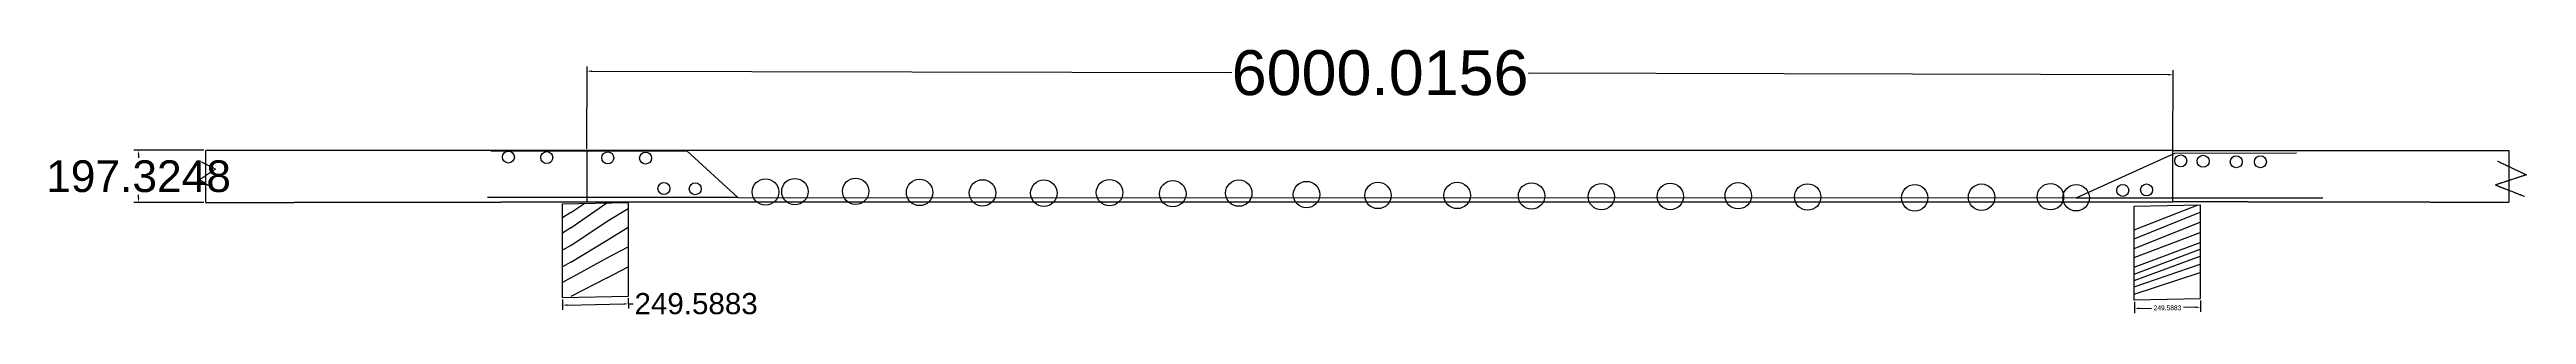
# Model space of a CAD drawing. Header units: metres. Extents: x -2370498 to 1228044, y -644254 to 236701.
# Drawn here: x 669723 to 679093, y -32756 to -31753 of the extents above; entities that cross this region are included whole.
import ezdxf

# ---------------------------------------------------------------- set-up
doc = ezdxf.new("R2010")
doc.units = ezdxf.units.M
doc.header["$MEASUREMENT"] = 0
doc.linetypes.add('AI9-LType1', pattern=[0.879429, 0.586286, -0.293143])
doc.layers.add('Beam', color=6, linetype='Continuous')
doc.styles.get("Standard").update_dxf_attribs({"font": 'arial.ttf'})
doc.dimstyles.new('Annotative', dxfattribs={"dimscale": 0, "dimtxt": 0.18, "dimasz": 0.18, "dimexe": 0.18, "dimexo": 0.0625, "dimgap": 0.09, "dimtad": 0, "dimtih": 1, "dimtoh": 1, "dimdec": 4, "dimzin": 0, "dimdsep": 46, "dimtxsty": 'Standard', "dimcen": 0.09, "dimadec": 0, "dimazin": 0, "dimtfac": 1, "dimtdec": 4, "dimtofl": 0, "dimtmove": 0, "dimatfit": 3, "dimfxl": 1, "dimtolj": 1, "dimtzin": 0, "dimarcsym": 0})

# ---------------------------------------------------------------- blocks, each defined once
blk = doc.blocks.new('*D431')
at = {"layer": 'Beam', "color": 0, "lineweight": -2, "transparency": 16777216}
for p, q in [((671755.8, -32128.3), (671756.5, -31816.8)), ((671774.5, -31834.8), (674196.1, -31840.3)), ((677738.5, -31848.4), (675316.9, -31842.9)), ((677755.8, -32142), (677756.5, -31830.5))]:
    blk.add_line(p, q, dxfattribs=at)
at = {"layer": 'Beam', "color": 0, "transparency": 16777216}
for points in [[(671774.5, -31831.8), (671774.5, -31837.8), (671756.5, -31834.8)], [(677738.5, -31845.4), (677738.5, -31851.4), (677756.5, -31848.5)]]:
    blk.add_solid(points, dxfattribs=at)
at = {"layer": 'Defpoints', "color": 0, "transparency": 16777216}
for p in [(677756.5, -31848.5), (671755.8, -32134.5), (677755.8, -32148.2)]:
    blk.add_point(p, dxfattribs=at)
at = {"layer": 'Beam', "color": 0, "transparency": 16777216, "insert": (674756.5, -31841.6), "char_height": 18, "attachment_point": 5}
blk.add_mtext('\\A1;{\\H9.44444x;6000.0156}', dxfattribs=at)
blk = doc.blocks.new('*D438')
at = {"layer": 'Beam', "color": 0, "lineweight": -2, "transparency": 16777216}
for p, q in [((670306.9, -32134.5), (670041.8, -32134.5)), ((670059.8, -32152.5), (670059.8, -32162.9)), ((670059.8, -32313.9), (670059.8, -32303.5)), ((670306.9, -32331.9), (670041.8, -32331.9))]:
    blk.add_line(p, q, dxfattribs=at)
at = {"layer": 'Beam', "color": 0, "transparency": 16777216}
for points in [[(670056.8, -32152.5), (670062.8, -32152.5), (670059.8, -32134.5)], [(670056.8, -32313.9), (670062.8, -32313.9), (670059.8, -32331.9)]]:
    blk.add_solid(points, dxfattribs=at)
at = {"layer": 'Defpoints', "color": 0, "transparency": 16777216}
for p in [(670313.1, -32134.5), (670059.8, -32331.9), (670313.1, -32331.9)]:
    blk.add_point(p, dxfattribs=at)
at = {"layer": 'Beam', "color": 0, "transparency": 16777216, "insert": (670059.8, -32233.2), "char_height": 18, "attachment_point": 5}
blk.add_mtext('\\A1;{\\H6.66667x;197.3248}', dxfattribs=at)
blk = doc.blocks.new('*D444')
at = {"layer": 'Beam', "color": 0, "lineweight": -2, "transparency": 16777216}
for p, q in [((671663.1, -32698.5), (671663.9, -32738.5)), ((671912.6, -32693.6), (671913.4, -32733.7)), ((671681.5, -32720.2), (671895.1, -32716)), ((671913.1, -32715.7), (671931.1, -32715.3))]:
    blk.add_line(p, q, dxfattribs=at)
at = {"layer": 'Beam', "color": 0, "transparency": 16777216}
for points in [[(671681.5, -32717.2), (671681.6, -32723.2), (671663.5, -32720.5)], [(671895, -32713), (671895.1, -32719), (671913.1, -32715.7)]]:
    blk.add_solid(points, dxfattribs=at)
at = {"layer": 'Defpoints', "color": 0, "transparency": 16777216}
for p in [(671663, -32692.3), (671912.5, -32687.4), (671913.1, -32715.7)]:
    blk.add_point(p, dxfattribs=at)
at = {"layer": 'Beam', "color": 0, "transparency": 16777216, "insert": (672169, -32715.3), "char_height": 18, "attachment_point": 5}
blk.add_mtext('\\A1;{\\H4.44444x;249.5883}', dxfattribs=at)
blk = doc.blocks.new('*D445')
at = {"layer": 'Beam', "color": 0, "lineweight": -2, "transparency": 16777216}
for p, q in [((677609.8, -32708), (677610.7, -32751.2)), ((677628.3, -32732.9), (677674.6, -32732)), ((677841.9, -32728.7), (677795.6, -32729.6)), ((677859.4, -32703.1), (677860.2, -32746.4))]:
    blk.add_line(p, q, dxfattribs=at)
at = {"layer": 'Beam', "color": 0, "transparency": 16777216}
for points in [[(677628.3, -32729.9), (677628.4, -32735.9), (677610.3, -32733.2)], [(677841.8, -32725.7), (677841.9, -32731.7), (677859.9, -32728.4)]]:
    blk.add_solid(points, dxfattribs=at)
at = {"layer": 'Defpoints', "color": 0, "transparency": 16777216}
for p in [(677859.2, -32696.9), (677609.7, -32701.8), (677859.9, -32728.4)]:
    blk.add_point(p, dxfattribs=at)
at = {"layer": 'Beam', "color": 0, "transparency": 16777216, "insert": (677735.1, -32730.8), "char_height": 18, "attachment_point": 5}
blk.add_mtext('\\A1;249.5883', dxfattribs=at)

msp = doc.modelspace()

# ---------------------------------------------------------------- linework, layer by layer
at = {"layer": 'Beam', "color": 7, "linetype": 'AI9-LType1'}
for p, q in [((671755.8031, -32134.54875), (670313.10999, -32134.54875)), ((670313.10999, -32134.54875), (670313.10999, -32331.87353)), ((677755.8031, -32134.54875), (679026.67512, -32134.54875)), ((679026.67512, -32134.54875), (679026.67512, -32331.87353)), ((670351.41697, -32205.29259), (670291.42195, -32245.73882)), ((670297.30381, -32177.64652), (670351.41697, -32205.29259)), ((679093.1081, -32227.15657), (678976.09108, -32265.6636)), ((678982.97821, -32174.89754), (679093.1081, -32227.15657)), ((670291.42195, -32245.73882), (670351.5453, -32285.12666)), ((678976.09108, -32265.6636), (679085.30126, -32308.29765)), ((670313.10999, -32331.87353), (671755.8031, -32329.54875)), ((679026.67512, -32331.87353), (677755.8031, -32329.54875))]:
    msp.add_line(p, q, dxfattribs=at)
at = {"layer": 'Beam', "color": 7}
for p, q in [((671392.50698, -32136.95877), (672134.0069, -32136.95877)), ((672134.0069, -32136.95877), (672326.35456, -32312.98584)), ((677389.57043, -32313.93768), (677762.80147, -32145.07785)), ((677762.80147, -32145.07785), (678223.38354, -32144.43145)), ((672326.35456, -32312.98584), (671379.71466, -32312.80787)), ((672326.35456, -32312.98584), (677389.57043, -32313.93768)), ((677389.57043, -32313.93768), (678322.39136, -32313.87375)), ((671695.56202, -32369.79917), (671662.98719, -32389.63472)), ((671695.56202, -32428.31686), (671830.87818, -32333.24418)), ((671695.56202, -32369.79917), (671747.84562, -32334.86558)), ((671695.56202, -32494.50404), (671833.1121, -32403.09832)), ((671833.1121, -32403.09832), (671912.52796, -32354.4562)), ((677609.70188, -32434.96799), (677851.54251, -32341.29371)), ((677609.70188, -32469.93568), (677859.24266, -32368.43186)), ((677609.70188, -32506.11015), (677859.24266, -32406.81102)), ((671695.56202, -32428.31686), (671662.98719, -32448.48424)), ((671695.56202, -32494.50404), (671662.98719, -32512.19211)), ((671695.56202, -32558.21778), (671833.1121, -32474.36593)), ((671833.1121, -32474.36593), (671912.52796, -32425.95325)), ((671833.1121, -32541.41151), (671912.52796, -32500.23582)), ((677609.70188, -32540.37485), (677859.24266, -32445.86207)), ((677609.70188, -32576.85626), (677859.24266, -32483.11546)), ((677609.70188, -32603.36221), (677859.24266, -32508.88046)), ((671695.56202, -32558.21778), (671662.98719, -32575.63663)), ((671695.56202, -32617.00889), (671833.1121, -32541.41151)), ((671833.1121, -32616.76904), (671912.52796, -32575.9807)), ((677609.70188, -32626.83743), (677859.24266, -32534.77518)), ((677609.70188, -32651.50956), (677859.24266, -32565.32007)), ((677609.70188, -32679.406), (677859.24266, -32597.14564)), ((671695.56202, -32617.00889), (671662.98719, -32634.91199)), ((671833.1121, -32616.76904), (671695.56202, -32687.41537))]:
    msp.add_line(p, q, dxfattribs=at)
at = {"layer": 'Beam', "color": 7, "linetype": 'AI9-LType1'}
msp.add_lwpolyline([(677755.8031, -32329.54875), (677755.8031, -32134.54875), (671755.8031, -32134.54875), (671755.8031, -32329.54875)], close=True, dxfattribs=at)
at = {"layer": 'Beam', "color": 7}
for points in [[(671662.98719, -32336.52264), (671912.52796, -32331.64978), (671912.52796, -32687.39051), (671662.98719, -32692.26338)], [(677609.70188, -32346.01621), (677859.24266, -32341.14335), (677859.24266, -32696.88408), (677609.70188, -32701.75695)]]:
    msp.add_lwpolyline(points, close=True, dxfattribs=at)
for centre, radius in [((671458.86229, -32159.93194), 22.6798), ((671604.11226, -32161.9919), 22.6798), ((671834.89523, -32163.02187), 22.6798), ((671978.0919, -32164.05185), 22.6798), ((677785.0321, -32174.4582), 22.6798), ((677870.09456, -32175.94279), 22.6798), ((677995.45313, -32177.88199), 22.6798), ((678086.56856, -32177.88199), 22.6798), ((672047.23335, -32278.96099), 22.6798), ((672165.74757, -32280.01939), 22.6798), ((672431.43674, -32292.18735), 50.05544), ((672542.81329, -32290.80377), 50.05544), ((672772.48406, -32289.58911), 50.05544), ((673014.49604, -32293.82268), 50.05544), ((673252.59392, -32295.60561), 50.05544), ((673484.53187, -32296.59297), 50.05544), ((673733.02461, -32294.58273), 50.05544), ((673972.2133, -32298.63162), 50.05544), ((674221.75407, -32296.41539), 50.05544), ((674478.24614, -32302.11224), 50.05544), ((674748.4483, -32305.15245), 50.05544), ((675048.03839, -32305.13825), 50.05544), ((675329.57651, -32307.24083), 50.05544), ((675593.49042, -32309.79091), 50.05544), ((675854.34576, -32309.06638), 50.05544), ((676111.28699, -32306.25347), 50.05544), ((676373.91759, -32311.15475), 50.05544), ((676778.76097, -32314.33703), 50.05544), ((677031.85225, -32311.99294), 50.05544), ((677292.17288, -32310.03243), 50.05544), ((677389.57043, -32313.93768), 50.05544), ((677565.94869, -32286.05826), 22.6798), ((677655.95191, -32284.31085), 22.6798)]:
    msp.add_circle(centre, radius, dxfattribs=at)

# ---------------------------------------------------------------- dimensions: what is measured, and where the dimension line sits
for p1, p2, distance, text, picture, middle in [((671755.8031, -32134.54875), (677755.8031, -32148.2441), 299.79209, '{\\H9.44444x;<>}', '*D431', (674756.4874, -31841.60512)), ((671662.98719, -32692.26338), (671912.52796, -32687.39051), -28.26856, '{\\H4.44444x;<>}', '*D444', (672168.97116, -32715.30226))]:
    dim = msp.add_aligned_dim(p1=p1, p2=p2, distance=distance, text=text, dimstyle='Annotative', dxfattribs=at)
    dim.commit()
    dim.dimension.update_dxf_attribs({"geometry": picture, "text_midpoint": middle})
dim = msp.add_linear_dim(base=(670059.8476, -32331.87353), p1=(670313.10999, -32134.54875), p2=(670313.10999, -32331.87353), angle=90, text='{\\H6.66667x;<>}', dimstyle='Annotative', dxfattribs=at)
dim.commit()
dim.dimension.update_dxf_attribs({"geometry": '*D438', "text_midpoint": (670059.8476, -32233.21114)})
dim = msp.add_aligned_dim(p1=(677609.701884, -32701.756952), p2=(677859.242658, -32696.884083), distance=-31.487181, dimstyle='Annotative', dxfattribs=at)
dim.commit()
dim.dimension.update_dxf_attribs({"geometry": '*D445', "text_midpoint": (677735.087015, -32730.801697)})

doc.saveas('drawing.dxf')
